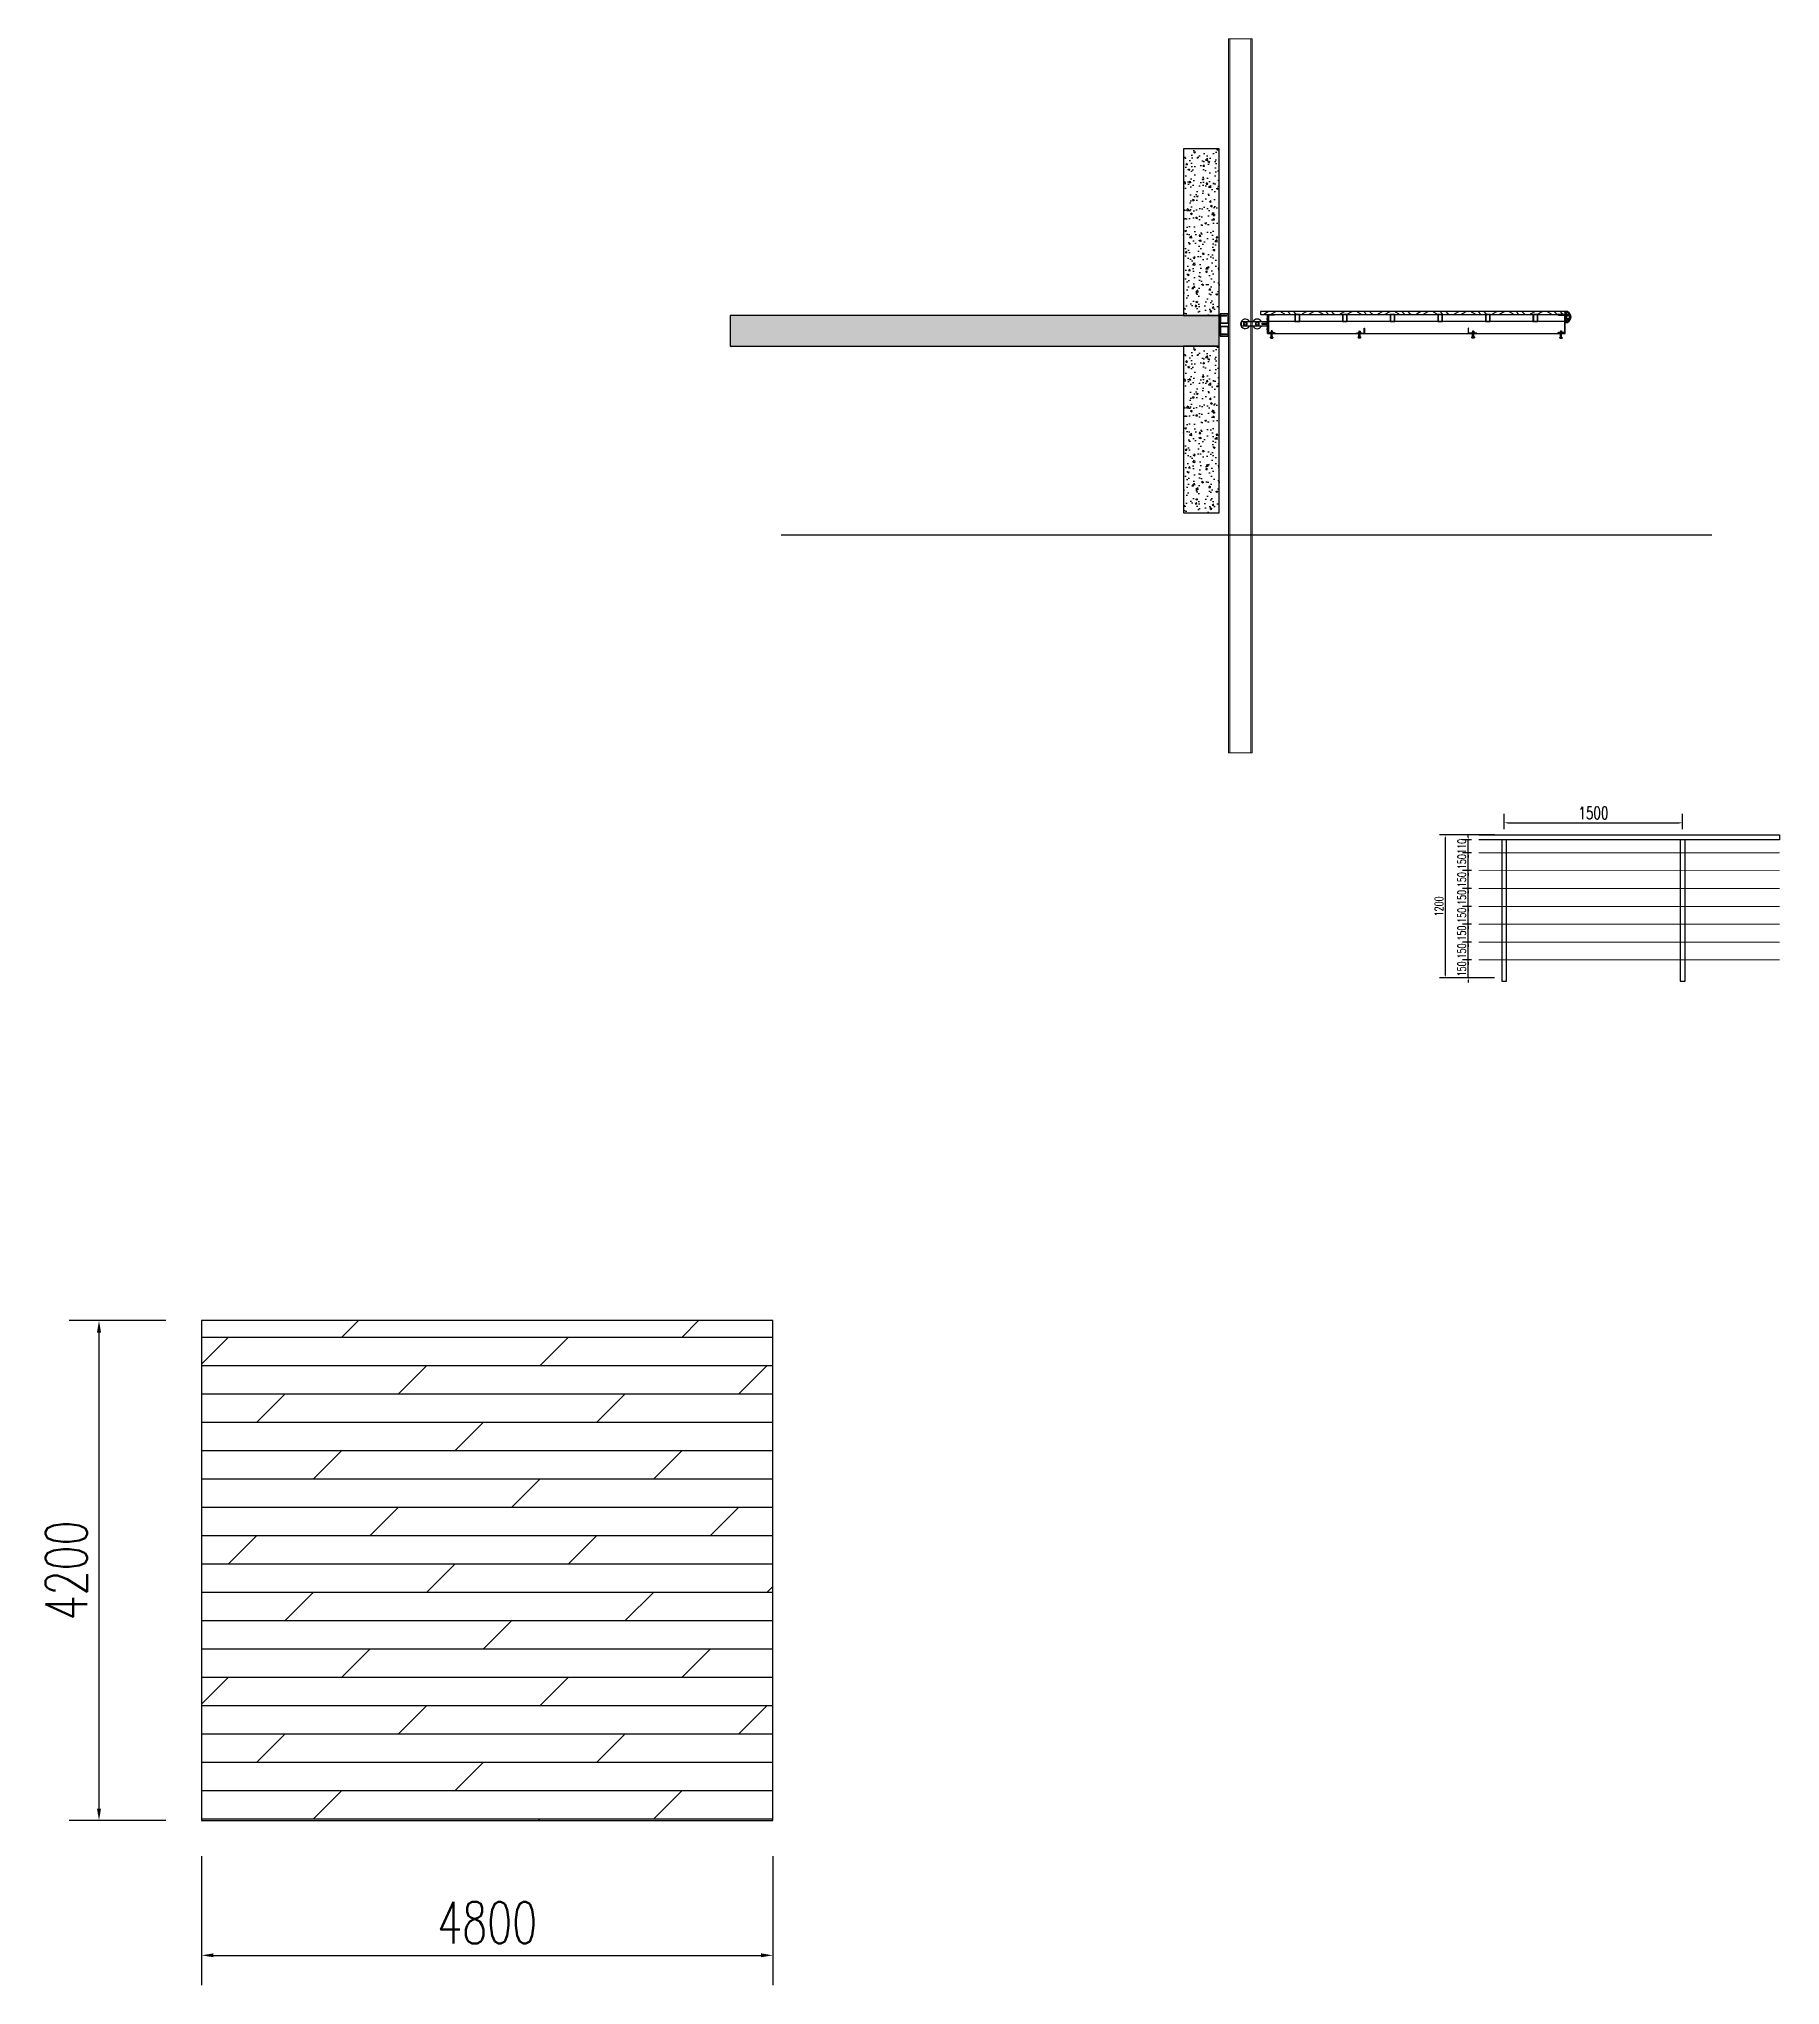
# Model space of a CAD drawing. Header units: millimetres. Extents: x -1871197 to -1180782, y 1281217 to 1543414.
# Drawn here: x -1290259 to -1275628, y 1447202 to 1463556 of the extents above; entities that cross this region are included whole.
import ezdxf

# ---------------------------------------------------------------- set-up
doc = ezdxf.new("R2010")
doc.units = ezdxf.units.MM
doc.header["$LTSCALE"] = 10
doc.layers.get('0').update_dxf_attribs({"linetype": 'CONTINUOUS'})
doc.layers.get('DEFPOINTS').update_dxf_attribs({"linetype": 'CONTINUOUS'})
for name, color, linetype in [('PUB_DIM', 3, 'CONTINUOUS'), ('W-_ANTICOLLISION防撞措施', 6, 'CONTINUOUS'), ('W-MOUNTING固定方式', 5, 'CONTINUOUS'), ('W-PLASTIC_RAILINGS塑木栏杆', 6, 'CONTINUOUS'), ('W-REVETMENT驳岸', 251, 'CONTINUOUS'), ('W-STEEL_FRAME钢架', 3, 'CONTINUOUS'), ('W-STEEL_KEEL钢龙骨', 5, 'CONTINUOUS'), ('W-WOOD_FLOOR木地板', 30, 'CONTINUOUS'), ('WALL', 9, 'CONTINUOUS'), ('螺栓', 146, 'CONTINUOUS'), ('钢', 172, 'CONTINUOUS')]:
    doc.layers.add(name, color=color, linetype=linetype)
doc.layers.add('文字标注', color=7, linetype='CONTINUOUS', lineweight=18)
doc.styles.add('STANDARD_T3', font='simplex.shx', dxfattribs={"width": 0.7, "bigfont": 'gbcbig.shx'})
doc.dimstyles.new('W&&100', dxfattribs={"dimtxt": 350, "dimasz": 100, "dimexe": 250, "dimexo": 300, "dimgap": 100, "dimtad": 1, "dimdec": 0, "dimzin": 0, "dimdsep": 46, "dimtxsty": 'STANDARD_T3', "dimcen": 0.09, "dimclrd": 1, "dimclre": 1, "dimclrt": 7, "dimazin": 2, "dimtfac": 1, "dimtdec": 0, "dimtix": 1, "dimtmove": 2, "dimatfit": 3, "dimfxl": 100, "dimtolj": 1, "dimtzin": 0, "dimarcsym": 0})
doc.dimstyles.new('W&&20', dxfattribs={"dimtxt": 70, "dimasz": 20, "dimexe": 50, "dimexo": 60, "dimgap": 20, "dimtad": 1, "dimdec": 0, "dimzin": 0, "dimdsep": 46, "dimtxsty": 'STANDARD_T3', "dimcen": 0.09, "dimclrd": 1, "dimclre": 1, "dimclrt": 7, "dimazin": 2, "dimtfac": 1, "dimtdec": 0, "dimtix": 1, "dimtmove": 2, "dimatfit": 3, "dimfxl": 100, "dimtolj": 1, "dimtzin": 0, "dimarcsym": 0})
doc.dimstyles.new('W&&30', dxfattribs={"dimtxt": 105, "dimasz": 30, "dimexe": 75, "dimexo": 90, "dimgap": 30, "dimtad": 1, "dimdec": 0, "dimzin": 0, "dimdsep": 46, "dimtxsty": 'STANDARD_T3', "dimcen": 0.09, "dimclrd": 1, "dimclre": 1, "dimclrt": 7, "dimazin": 2, "dimtfac": 1, "dimtdec": 0, "dimtix": 1, "dimtmove": 2, "dimatfit": 3, "dimfxl": 100, "dimtolj": 1, "dimtzin": 0, "dimarcsym": 0})
pattern_1 = [(50, (-2839399.39, -930477.64), (143.4520365, -12.550427), [15, -165]), (355, (-2839399.39, -930477.64), (-27.750267, 150.438427), [12, -132]), (100.4514, (-2839387.43, -930478.68), (115.7018763, 137.8879084), [12.748038, -140.2284224]), (46.1842, (-2839399.39, -930437.64), (213.44821, -33.103803), [22.5, -247.5]), (96.6356, (-2839381.6, -930440.4), (186.932541, 194.823574), [19.122058, -210.3426]), (351.1842, (-2839399.39, -930437.64), (186.932389, 194.82372), [18, -198]), (21, (-2839379.39, -930447.64), (119.3814104, -80.523778), [15, -165]), (326, (-2839379.39, -930447.64), (48.6630664, 145.030009), [12, -132]), (71.4514, (-2839369.44, -930454.35), (168.044526, 64.5060993), [12.748038, -140.2284224]), (37.5, (-2839399.39, -930477.636), (2.4319711, 66.5787708), [0, -130.4, 0, -134, 0, -132.5]), (7.5, (-2839399.39, -930477.636), (52.6139075, 78.8823424), [0, -76.4, 0, -127.4, 0, -50.5]), (327.5, (-2839443.99, -930477.636), (106.7644872, -4.5109743), [0, -50, 0, -156, 0, -207]), (317.5, (-2839463.99, -930477.64), (116.637234, 20.0209965), [0, -65, 0, -103.6, 0, -147])]

msp = doc.modelspace()

# ---------------------------------------------------------------- blocks, each defined once
blk = doc.blocks.new('ls1')
at = {"layer": '螺栓'}
for p, q in [((-3, 0), (-5, -1)), ((-10, -61), (-10, -55)), ((-10, -61), (-9, -62)), ((9, -62), (-9, -62)), ((10, -61), (9, -62)), ((10, -56), (10, -61))]:
    blk.add_line(p, q, dxfattribs=at)
for points in [[(-3, 0), (-3, -9)], [(3, 0), (-3, 0)], [(3, 0), (3, -9)], [(3, 0), (5, -1)], [(10, -14), (-10, -14)], [(-10, -14), (-10, -16)], [(10, -16), (-10, -16)], [(-10, -56), (10, -56), (10, -55), (-10, -55)], [(8, -14), (8, -9), (-8, -9), (-8, -14)], [(8, -56), (-8, -56)], [(-7, -62), (7, -62)], [(-5, -1), (-5, -9)], [(-5, -9), (-5, -14)], [(-5, -56), (-5, -16)], [(-5, -62), (-5, -56)], [(-3, -56), (-3, -16)], [(3, -56), (3, -16)], [(5, -1), (5, -9)], [(5, -14), (5, -9)], [(5, -56), (5, -16)], [(5, -56), (5, -62)], [(10, -16), (10, -14)]]:
    blk.add_lwpolyline(points, dxfattribs=at)
for points in [[(-7, -62), (-7, -62), (-6, -62), (-5, -62)], [(-5, -62), (-2, -61), (2, -61), (5, -62)], [(5, -62), (6, -62), (7, -62), (7, -62)]]:
    blk.add_open_spline(points, degree=3, dxfattribs=at)
blk = doc.blocks.new('ls2')
at = {"layer": '螺栓'}
for p, q in [((3, 0), (5, -1)), ((-10, -51), (-10, -56)), ((-10, -56), (-9, -57)), ((-9, -57), (9, -57)), ((10, -56), (9, -57)), ((10, -56), (10, -49))]:
    blk.add_line(p, q, dxfattribs=at)
for points in [[(-3, 0), (-5, -1)], [(-3, 0), (-3, -9)], [(-3, 0), (3, 0)], [(3, 0), (3, -9)], [(-10, -14), (10, -14)], [(-10, -16), (-10, -14)], [(-10, -16), (10, -16)], [(10, -51), (-10, -51), (-10, -49), (10, -49)], [(-8, -14), (-8, -9), (8, -9), (8, -14)], [(-8, -51), (8, -51)], [(7, -57), (-7, -57)], [(-5, -1), (-5, -9)], [(-5, -14), (-5, -9)], [(-5, -51), (-5, -16)], [(-5, -51), (-5, -57)], [(-3, -51), (-3, -16)], [(3, -51), (3, -16)], [(5, -1), (5, -9)], [(5, -9), (5, -14)], [(5, -51), (5, -16)], [(5, -57), (5, -51)], [(10, -14), (10, -16)]]:
    blk.add_lwpolyline(points, dxfattribs=at)
for points in [[(-5, -57), (-6, -56), (-7, -56), (-7, -56)], [(5, -57), (2, -56), (-2, -56), (-5, -57)], [(7, -56), (7, -56), (6, -56), (5, -57)]]:
    blk.add_open_spline(points, degree=3, dxfattribs=at)
blk = doc.blocks.new('*U59')
at = {"layer": 'W-STEEL_KEEL钢龙骨'}
for points in [[(-20, 30), (-20, -30), (20, -30), (20, 30)], [(-17, 27), (-17, -27), (17, -27), (17, 27)]]:
    blk.add_lwpolyline(points, close=True, dxfattribs=at)
blk = doc.blocks.new('*U60')
at = {"layer": 'W-STEEL_FRAME钢架', "color": 0, "linetype": 'ByBlock', "lineweight": -2, "transparency": 16777216}
for p in [(0, 0), (400, 0), (800, 0), (1200, 0), (1600, 0), (2000, 0)]:
    blk.add_blockref('*U59', p, dxfattribs=at)
blk = doc.blocks.new('huz')
at = {"layer": '钢'}
h = blk.add_hatch(color=256, dxfattribs=at)
h.dxf.hatch_style = 2
h.paths.add_polyline_path([(187, 10), (187, 0), (177, 0)])
h = blk.add_hatch(color=256, dxfattribs=at)
h.dxf.hatch_style = 2
h.paths.add_polyline_path([(187, -90), (187, -80), (177, -80)])
at = {"layer": 'PUB_DIM', "elevation": 0}
blk.add_lwpolyline([(142, -35), (182, -35), (182, -45), (142, -45)], close=True, dxfattribs=at)
at = {"layer": '钢', "lineweight": 0}
for points in [[(187, 10), (187, 0), (177, 0), (187, 10)], [(187, 10), (187, 0), (177, 0), (187, 10)], [(187, -90), (187, -80), (177, -80), (187, -90)], [(187, -90), (187, -80), (177, -80), (187, -90)]]:
    blk.add_lwpolyline(points, dxfattribs=at)
at = {"layer": '钢', "lineweight": 13}
for points in [[(187, 0), (177, 0), (187, 10), (187, 0)], [(187, -80), (177, -80), (187, -90), (187, -80)]]:
    blk.add_lwpolyline(points, dxfattribs=at)
at = {"layer": '钢'}
for points in [[(-33, -60), (-33, -20), (182, -20), (182, -60)], [(0, -57), (15, -49), (15, -31), (0, -23), (-15, -31), (-15, -49)], [(100, -57), (115, -49), (115, -31), (100, -23), (85, -31), (85, -49)]]:
    blk.add_lwpolyline(points, close=True, dxfattribs=at)
for centre in [(0, -40), (100, -40)]:
    blk.add_circle(centre, 11, dxfattribs=at)
for centre, start, end in [((0, -40), 30, 330), ((100, -40), 30, 150), ((100, -40), 210, 330)]:
    blk.add_arc(centre, 40, start, end, dxfattribs=at)
blk = doc.blocks.new('fzt')
at = {"layer": 'W-_ANTICOLLISION防撞措施'}
h = blk.add_hatch(dxfattribs=at)
h.set_pattern_fill('橡胶', color=256, scale=2)
h.set_pattern_definition([(45, (-674363.89, -1918351.2674), (-5.000000133, 5.000000133), []), (135, (-674352.758, -1918351.2674), (-5.000000133, -5.000000133), [1.6, -5.471068])])
h.paths.add_polyline_path([(20, -100, 1), (20, 0)])
h.paths.add_polyline_path([(30, -11, -0.201283), (55, -30), (30, -30)], flags=16)
h.paths.add_polyline_path([(30, -40), (59, -40, -0.127017), (59, -60), (30, -60)], flags=16)
h.paths.add_polyline_path([(30, -70), (55, -70, -0.201283), (30, -89)], flags=16)
for p, q in [((0, -5), (4, 0)), ((0, -3), (2, 0)), ((3, -5), (7, 0)), ((6, -5), (10, 0)), ((9, -5), (13, 0)), ((12, -5), (16, 0)), ((16, -5), (20, 0)), ((20, 0), (20, -100)), ((22, 0), (22, 0)), ((1, -2), (1, -1)), ((1, -4), (1, -4)), ((3, -1), (4, -2)), ((3, -3), (5, -4)), ((8, -2), (9, -3)), ((9, -4), (10, -5)), ((11, -1), (12, -2)), ((13, -3), (14, -4)), ((17, -3), (17, -4)), ((18, -5), (20, -3)), ((19, 0), (20, -1)), ((19, -4), (19, -4)), ((30, -11), (30, -30)), ((30, -30), (55, -30)), ((30, -40), (59, -40)), ((30, -40), (30, -60)), ((30, -60), (59, -60)), ((30, -70), (55, -70)), ((30, -70), (30, -89))]:
    blk.add_line(p, q, dxfattribs=at)
blk.add_lwpolyline([(20, -5), (0, -5), (0, 0), (20, 0)], close=True, dxfattribs=at)
for radius, start, end in [(50, 270, 90), (40, 30, 75.5225), (40, 284.4775, 330), (40, 345.5225, 14.4775)]:
    blk.add_arc((20, -50), radius, start, end, dxfattribs=at)
blk = doc.blocks.new('*D226')
at = {"layer": 'DEFPOINTS', "color": 0, "transparency": 16777216}
for p in [(-1278440, 1456867), (-1277967, 1456867, 0), (-1277967, 1455667, 0)]:
    blk.add_point(p, dxfattribs=at)
at = {"layer": 'W-PLASTIC_RAILINGS塑木栏杆', "color": 1, "lineweight": -2, "transparency": 16777216}
for p, q in [((-1278027, 1456867), (-1278490, 1456867)), ((-1278440, 1455687), (-1278440, 1456847)), ((-1278027, 1455667), (-1278490, 1455667))]:
    blk.add_line(p, q, dxfattribs=at)
at = {"layer": 'W-PLASTIC_RAILINGS塑木栏杆', "color": 1, "transparency": 16777216}
for points in [[(-1278443, 1456847), (-1278437, 1456847), (-1278440, 1456867)], [(-1278443, 1455687), (-1278437, 1455687), (-1278440, 1455667)]]:
    blk.add_solid(points, dxfattribs=at)
at = {"layer": 'W-PLASTIC_RAILINGS塑木栏杆', "color": 7, "transparency": 16777216, "insert": (-1278495, 1456267), "char_height": 70, "attachment_point": 5, "rotation": 90, "style": 'STANDARD_T3'}
blk.add_mtext('\\A1;1200', dxfattribs=at)
blk = doc.blocks.new('*D227')
at = {"layer": 'DEFPOINTS', "color": 0, "transparency": 16777216}
for p in [(-1276447, 1456969), (-1277947, 1456827, 0), (-1276447, 1456827, 0)]:
    blk.add_point(p, dxfattribs=at)
at = {"layer": 'W-REVETMENT驳岸', "color": 1, "lineweight": -2, "transparency": 16777216}
for p, q in [((-1277947, 1456917), (-1277947, 1457044)), ((-1276447, 1456917), (-1276447, 1457044)), ((-1277917, 1456969), (-1276477, 1456969))]:
    blk.add_line(p, q, dxfattribs=at)
at = {"layer": 'W-REVETMENT驳岸', "color": 1, "transparency": 16777216}
for points in [[(-1277917, 1456974), (-1277917, 1456964), (-1277947, 1456969)], [(-1276477, 1456974), (-1276477, 1456964), (-1276447, 1456969)]]:
    blk.add_solid(points, dxfattribs=at)
at = {"layer": 'W-REVETMENT驳岸', "color": 7, "transparency": 16777216, "insert": (-1277197, 1457052), "char_height": 105, "attachment_point": 5, "style": 'STANDARD_T3'}
blk.add_mtext('\\A1;1500', dxfattribs=at)
blk = doc.blocks.new('*U218')
at = {"layer": 'W-PLASTIC_RAILINGS塑木栏杆', "color": 5, "const_width": 8}
blk.add_lwpolyline([(-1264, 0), (1264, 0)], dxfattribs=at)
blk = doc.blocks.new('*U219')
at = {"color": 0, "linetype": 'ByBlock', "lineweight": -2, "transparency": 16777216}
for p in [(0, 900), (0, 750), (0, 600), (0, 450), (0, 300), (0, 150), (0, 0)]:
    blk.add_blockref('*U218', p, dxfattribs=at)
blk = doc.blocks.new('*D220')
at = {"layer": 'DEFPOINTS', "color": 0, "transparency": 16777216}
for p in [(-1278248, 1455817), (-1278161, 1455817), (-1278161, 1455667)]:
    blk.add_point(p, dxfattribs=at)
at = {"layer": 'W-PLASTIC_RAILINGS塑木栏杆', "color": 1, "lineweight": -2, "transparency": 16777216}
for p, q in [((-1278248, 1455837), (-1278248, 1455857)), ((-1278221, 1455817), (-1278298, 1455817)), ((-1278248, 1455667), (-1278248, 1455817)), ((-1278221, 1455667), (-1278298, 1455667)), ((-1278248, 1455647), (-1278248, 1455627))]:
    blk.add_line(p, q, dxfattribs=at)
at = {"layer": 'W-PLASTIC_RAILINGS塑木栏杆', "color": 1, "transparency": 16777216}
for points in [[(-1278251, 1455837), (-1278244, 1455837), (-1278248, 1455817)], [(-1278251, 1455647), (-1278244, 1455647), (-1278248, 1455667)]]:
    blk.add_solid(points, dxfattribs=at)
at = {"layer": 'W-PLASTIC_RAILINGS塑木栏杆', "color": 7, "transparency": 16777216, "insert": (-1278303, 1455742), "char_height": 70, "attachment_point": 5, "rotation": 90, "style": 'STANDARD_T3'}
blk.add_mtext('\\A1;150', dxfattribs=at)
blk = doc.blocks.new('*D228')
at = {"layer": 'DEFPOINTS', "color": 0, "transparency": 16777216}
for p in [(-1278248, 1455967), (-1278161, 1455967, 0), (-1278161, 1455817, 0)]:
    blk.add_point(p, dxfattribs=at)
at = {"layer": 'W-PLASTIC_RAILINGS塑木栏杆', "color": 1, "lineweight": -2, "transparency": 16777216}
for p, q in [((-1278221, 1455967), (-1278298, 1455967)), ((-1278248, 1455987), (-1278248, 1456007)), ((-1278248, 1455817), (-1278248, 1455967)), ((-1278221, 1455817), (-1278298, 1455817)), ((-1278248, 1455797), (-1278248, 1455777))]:
    blk.add_line(p, q, dxfattribs=at)
at = {"layer": 'W-PLASTIC_RAILINGS塑木栏杆', "color": 1, "transparency": 16777216}
for points in [[(-1278251, 1455987), (-1278244, 1455987), (-1278248, 1455967)], [(-1278251, 1455797), (-1278244, 1455797), (-1278248, 1455817)]]:
    blk.add_solid(points, dxfattribs=at)
at = {"layer": 'W-PLASTIC_RAILINGS塑木栏杆', "color": 7, "transparency": 16777216, "insert": (-1278303, 1455892), "char_height": 70, "attachment_point": 5, "rotation": 90, "style": 'STANDARD_T3'}
blk.add_mtext('\\A1;150', dxfattribs=at)
blk = doc.blocks.new('*D229')
at = {"layer": 'DEFPOINTS', "color": 0, "transparency": 16777216}
for p in [(-1278248, 1456117), (-1278161, 1456117, 0), (-1278161, 1455967, 0)]:
    blk.add_point(p, dxfattribs=at)
at = {"layer": 'W-PLASTIC_RAILINGS塑木栏杆', "color": 1, "lineweight": -2, "transparency": 16777216}
for p, q in [((-1278221, 1456117), (-1278298, 1456117)), ((-1278248, 1456137), (-1278248, 1456157)), ((-1278248, 1455967), (-1278248, 1456117)), ((-1278221, 1455967), (-1278298, 1455967)), ((-1278248, 1455947), (-1278248, 1455927))]:
    blk.add_line(p, q, dxfattribs=at)
at = {"layer": 'W-PLASTIC_RAILINGS塑木栏杆', "color": 1, "transparency": 16777216}
for points in [[(-1278251, 1456137), (-1278244, 1456137), (-1278248, 1456117)], [(-1278251, 1455947), (-1278244, 1455947), (-1278248, 1455967)]]:
    blk.add_solid(points, dxfattribs=at)
at = {"layer": 'W-PLASTIC_RAILINGS塑木栏杆', "color": 7, "transparency": 16777216, "insert": (-1278303, 1456042), "char_height": 70, "attachment_point": 5, "rotation": 90, "style": 'STANDARD_T3'}
blk.add_mtext('\\A1;150', dxfattribs=at)
blk = doc.blocks.new('*D221')
at = {"layer": 'DEFPOINTS', "color": 0, "transparency": 16777216}
for p in [(-1278248, 1456267), (-1278161, 1456267, 0), (-1278161, 1456117, 0)]:
    blk.add_point(p, dxfattribs=at)
at = {"layer": 'W-PLASTIC_RAILINGS塑木栏杆', "color": 1, "lineweight": -2, "transparency": 16777216}
for p, q in [((-1278221, 1456267), (-1278298, 1456267)), ((-1278248, 1456287), (-1278248, 1456307)), ((-1278248, 1456117), (-1278248, 1456267)), ((-1278221, 1456117), (-1278298, 1456117)), ((-1278248, 1456097), (-1278248, 1456077))]:
    blk.add_line(p, q, dxfattribs=at)
at = {"layer": 'W-PLASTIC_RAILINGS塑木栏杆', "color": 1, "transparency": 16777216}
for points in [[(-1278251, 1456287), (-1278244, 1456287), (-1278248, 1456267)], [(-1278251, 1456097), (-1278244, 1456097), (-1278248, 1456117)]]:
    blk.add_solid(points, dxfattribs=at)
at = {"layer": 'W-PLASTIC_RAILINGS塑木栏杆', "color": 7, "transparency": 16777216, "insert": (-1278303, 1456192), "char_height": 70, "attachment_point": 5, "rotation": 90, "style": 'STANDARD_T3'}
blk.add_mtext('\\A1;150', dxfattribs=at)
blk = doc.blocks.new('*D222')
at = {"layer": 'DEFPOINTS', "color": 0, "transparency": 16777216}
for p in [(-1278248, 1456417), (-1278161, 1456417, 0), (-1278161, 1456267, 0)]:
    blk.add_point(p, dxfattribs=at)
at = {"layer": 'W-PLASTIC_RAILINGS塑木栏杆', "color": 1, "lineweight": -2, "transparency": 16777216}
for p, q in [((-1278221, 1456417), (-1278298, 1456417)), ((-1278248, 1456437), (-1278248, 1456457)), ((-1278248, 1456267), (-1278248, 1456417)), ((-1278221, 1456267), (-1278298, 1456267)), ((-1278248, 1456247), (-1278248, 1456227))]:
    blk.add_line(p, q, dxfattribs=at)
at = {"layer": 'W-PLASTIC_RAILINGS塑木栏杆', "color": 1, "transparency": 16777216}
for points in [[(-1278251, 1456437), (-1278244, 1456437), (-1278248, 1456417)], [(-1278251, 1456247), (-1278244, 1456247), (-1278248, 1456267)]]:
    blk.add_solid(points, dxfattribs=at)
at = {"layer": 'W-PLASTIC_RAILINGS塑木栏杆', "color": 7, "transparency": 16777216, "insert": (-1278303, 1456342), "char_height": 70, "attachment_point": 5, "rotation": 90, "style": 'STANDARD_T3'}
blk.add_mtext('\\A1;150', dxfattribs=at)
blk = doc.blocks.new('*D223')
at = {"layer": 'DEFPOINTS', "color": 0, "transparency": 16777216}
for p in [(-1278248, 1456567), (-1278161, 1456567, 0), (-1278161, 1456417, 0)]:
    blk.add_point(p, dxfattribs=at)
at = {"layer": 'W-PLASTIC_RAILINGS塑木栏杆', "color": 1, "lineweight": -2, "transparency": 16777216}
for p, q in [((-1278221, 1456567), (-1278298, 1456567)), ((-1278248, 1456587), (-1278248, 1456607)), ((-1278248, 1456417), (-1278248, 1456567)), ((-1278221, 1456417), (-1278298, 1456417)), ((-1278248, 1456397), (-1278248, 1456377))]:
    blk.add_line(p, q, dxfattribs=at)
at = {"layer": 'W-PLASTIC_RAILINGS塑木栏杆', "color": 1, "transparency": 16777216}
for points in [[(-1278251, 1456587), (-1278244, 1456587), (-1278248, 1456567)], [(-1278251, 1456397), (-1278244, 1456397), (-1278248, 1456417)]]:
    blk.add_solid(points, dxfattribs=at)
at = {"layer": 'W-PLASTIC_RAILINGS塑木栏杆', "color": 7, "transparency": 16777216, "insert": (-1278303, 1456492), "char_height": 70, "attachment_point": 5, "rotation": 90, "style": 'STANDARD_T3'}
blk.add_mtext('\\A1;150', dxfattribs=at)
blk = doc.blocks.new('*D224')
at = {"layer": 'DEFPOINTS', "color": 0, "transparency": 16777216}
for p in [(-1278248, 1456717), (-1278161, 1456717, 0), (-1278161, 1456567, 0)]:
    blk.add_point(p, dxfattribs=at)
at = {"layer": 'W-PLASTIC_RAILINGS塑木栏杆', "color": 1, "lineweight": -2, "transparency": 16777216}
for p, q in [((-1278221, 1456717), (-1278298, 1456717)), ((-1278248, 1456737), (-1278248, 1456757)), ((-1278248, 1456567), (-1278248, 1456717)), ((-1278221, 1456567), (-1278298, 1456567)), ((-1278248, 1456547), (-1278248, 1456527))]:
    blk.add_line(p, q, dxfattribs=at)
at = {"layer": 'W-PLASTIC_RAILINGS塑木栏杆', "color": 1, "transparency": 16777216}
for points in [[(-1278251, 1456737), (-1278244, 1456737), (-1278248, 1456717)], [(-1278251, 1456547), (-1278244, 1456547), (-1278248, 1456567)]]:
    blk.add_solid(points, dxfattribs=at)
at = {"layer": 'W-PLASTIC_RAILINGS塑木栏杆', "color": 7, "transparency": 16777216, "insert": (-1278303, 1456642), "char_height": 70, "attachment_point": 5, "rotation": 90, "style": 'STANDARD_T3'}
blk.add_mtext('\\A1;150', dxfattribs=at)
blk = doc.blocks.new('*D225')
at = {"layer": 'DEFPOINTS', "color": 0, "transparency": 16777216}
for p in [(-1278248, 1456827), (-1278161, 1456827, 0), (-1278161, 1456717, 0)]:
    blk.add_point(p, dxfattribs=at)
at = {"layer": 'W-PLASTIC_RAILINGS塑木栏杆', "color": 1, "lineweight": -2, "transparency": 16777216}
for p, q in [((-1278248, 1456847), (-1278248, 1456867)), ((-1278221, 1456827), (-1278298, 1456827)), ((-1278221, 1456717), (-1278298, 1456717)), ((-1278248, 1456717), (-1278248, 1456827)), ((-1278248, 1456697), (-1278248, 1456677))]:
    blk.add_line(p, q, dxfattribs=at)
at = {"layer": 'W-PLASTIC_RAILINGS塑木栏杆', "color": 1, "transparency": 16777216}
for points in [[(-1278251, 1456847), (-1278244, 1456847), (-1278248, 1456827)], [(-1278251, 1456697), (-1278244, 1456697), (-1278248, 1456717)]]:
    blk.add_solid(points, dxfattribs=at)
at = {"layer": 'W-PLASTIC_RAILINGS塑木栏杆', "color": 7, "transparency": 16777216, "insert": (-1278303, 1456772), "char_height": 70, "attachment_point": 5, "rotation": 90, "style": 'STANDARD_T3'}
blk.add_mtext('\\A1;110', dxfattribs=at)
blk = doc.blocks.new('*D389')
at = {"layer": 'DEFPOINTS', "color": 0, "transparency": 16777216}
for p in [(-1288892, 1448586), (-1284092, 1448586), (-1284092, 1447452)]:
    blk.add_point(p, dxfattribs=at)
at = {"layer": '文字标注', "color": 1, "lineweight": -2, "transparency": 16777216}
for p, q in [((-1288892, 1448286), (-1288892, 1447202)), ((-1284092, 1448286), (-1284092, 1447202)), ((-1288792, 1447452), (-1284192, 1447452))]:
    blk.add_line(p, q, dxfattribs=at)
at = {"layer": '文字标注', "color": 1, "transparency": 16777216}
for points in [[(-1288792, 1447469), (-1288792, 1447436), (-1288892, 1447452)], [(-1284192, 1447469), (-1284192, 1447436), (-1284092, 1447452)]]:
    blk.add_solid(points, dxfattribs=at)
at = {"layer": '文字标注', "color": 7, "transparency": 16777216, "insert": (-1286492, 1447727), "char_height": 350, "attachment_point": 5, "style": 'STANDARD_T3'}
blk.add_mtext('\\A1;4800', dxfattribs=at)
blk = doc.blocks.new('*D390')
at = {"layer": 'DEFPOINTS', "color": 0, "transparency": 16777216}
for p in [(-1289754, 1452786), (-1288892, 1452786), (-1288892, 1448586)]:
    blk.add_point(p, dxfattribs=at)
at = {"layer": '文字标注', "color": 1, "lineweight": -2, "transparency": 16777216}
for p, q in [((-1289192, 1452786), (-1290004, 1452786)), ((-1289754, 1448686), (-1289754, 1452686)), ((-1289192, 1448586), (-1290004, 1448586))]:
    blk.add_line(p, q, dxfattribs=at)
at = {"layer": '文字标注', "color": 1, "transparency": 16777216}
for points in [[(-1289771, 1452686), (-1289737, 1452686), (-1289754, 1452786)], [(-1289771, 1448686), (-1289737, 1448686), (-1289754, 1448586)]]:
    blk.add_solid(points, dxfattribs=at)
at = {"layer": '文字标注', "color": 7, "transparency": 16777216, "insert": (-1290029, 1450686), "char_height": 350, "attachment_point": 5, "rotation": 90, "style": 'STANDARD_T3'}
blk.add_mtext('\\A1;4200', dxfattribs=at)

# ---------------------------------------------------------------- dimensions: what is measured, and where the dimension line sits
at = {"layer": 'W-PLASTIC_RAILINGS塑木栏杆'}
for base, p1, p2, picture, middle in [((-1278440, 1456866.9, 0), (-1277966.9, 1455666.9, 0), (-1277966.9, 1456866.9, 0), '*D226', (-1278495, 1456266.9, 0)), ((-1278247.7, 1456826.9), (-1278160.6, 1456716.9, 0), (-1278160.6, 1456826.9, 0), '*D225', (-1278302.7, 1456771.9)), ((-1278247.7, 1456716.9), (-1278160.6, 1456566.9, 0), (-1278160.6, 1456716.9, 0), '*D224', (-1278302.7, 1456641.9)), ((-1278247.7, 1456566.9), (-1278160.6, 1456416.9, 0), (-1278160.6, 1456566.9, 0), '*D223', (-1278302.7, 1456491.9)), ((-1278247.7, 1456416.9), (-1278160.6, 1456266.9, 0), (-1278160.6, 1456416.9, 0), '*D222', (-1278302.7, 1456341.9)), ((-1278247.7, 1456266.9), (-1278160.6, 1456116.9, 0), (-1278160.6, 1456266.9, 0), '*D221', (-1278302.7, 1456191.9)), ((-1278247.7, 1456116.9), (-1278160.6, 1455966.9, 0), (-1278160.6, 1456116.9, 0), '*D229', (-1278302.7, 1456041.9)), ((-1278247.7, 1455966.9), (-1278160.6, 1455816.9, 0), (-1278160.6, 1455966.9, 0), '*D228', (-1278302.7, 1455891.9)), ((-1278247.7, 1455816.9, 0), (-1278160.6, 1455666.9, 0), (-1278160.6, 1455816.9, 0), '*D220', (-1278302.7, 1455741.9, 0))]:
    dim = msp.add_linear_dim(base=base, p1=p1, p2=p2, angle=90, dimstyle='W&&20', dxfattribs=at)
    dim.commit()
    dim.dimension.update_dxf_attribs({"geometry": picture, "text_midpoint": middle})
at = {"layer": 'W-REVETMENT驳岸', "color": 7, "true_color": 0xffffff}
dim = msp.add_linear_dim(base=(-1276446.9, 1456969.3, 0), p1=(-1277946.9, 1456826.9, 0), p2=(-1276446.9, 1456826.9, 0), dimstyle='W&&30', dxfattribs=at)
dim.commit()
dim.dimension.update_dxf_attribs({"geometry": '*D227', "text_midpoint": (-1277196.9, 1457051.8, 0)})
at = {"layer": '文字标注'}
dim = msp.add_linear_dim(base=(-1289754.1, 1452786.2), p1=(-1288892, 1448586.2), p2=(-1288892, 1452786.2), angle=90, dimstyle='W&&100', dxfattribs=at)
dim.commit()
dim.dimension.update_dxf_attribs({"geometry": '*D390', "text_midpoint": (-1290029.1, 1450686.2)})
dim = msp.add_linear_dim(base=(-1284092, 1447452.2), p1=(-1288892, 1448586.2), p2=(-1284092, 1448586.2), dimstyle='W&&100', dxfattribs=at)
dim.commit()
dim.dimension.update_dxf_attribs({"geometry": '*D389', "text_midpoint": (-1286492, 1447727.2)})

# ---------------------------------------------------------------- hatches: boundary and pattern name
at = {"layer": 'W-WOOD_FLOOR木地板'}
h = msp.add_hatch(dxfattribs=at)
h.set_pattern_fill('木纹01', color=256, scale=80)
h.set_pattern_definition([(0, (-2873910.8, -941486.5), (320, 320), [16, -304]), (0, (-2874134.8, -941454.5), (320, 320), [32, -288]), (0, (-2873926.8, -941438.5), (320, 320), [16, -304]), (0, (-2874118.8, -941406.5), (320, 320), [16, -304]), (0, (-2873926.8, -941390.5), (320, 320), [16, -304]), (0, (-2874102.8, -941374.5), (320, 320), [16, -304]), (0, (-2873926.8, -941358.5), (320, 320), [16, -304]), (0, (-2874102.8, -941326.5), (320, 320), [16, -176, 16, -112]), (0, (-2874102.8, -941294.5), (320, 320), [32, -160, 16, -112]), (0, (-2874118.8, -941246.5), (320, 320), [16, -48, 16, -128, 16, -96]), (0, (-2874134.8, -941214.5), (320, 320), [16, -64, 32, -208]), (0, (-2873926.8, -941198.5), (320, 320), [16, -304]), (0, (-2874134.8, -941182.5), (320, 320), [16, -80, 16, -208]), (45, (-2874166.8, -941486.5), (0, 320), [45.25472, -407.29362]), (45, (-2873894.8, -941486.5), (0, 320), [90.509664, -362.038676]), (45, (-2873894.8, -941326.5), (0, 320), [22.6272, -429.92114]), (45, (-2874166.8, -941294.5), (0, 320), [67.88224, -384.6661]), (45, (-2873894.8, -941294.5), (0, 320), [113.137088, -339.411252]), (45, (-2873894.8, -941246.5), (0, 320), [67.88224, -384.6661]), (315, (-2873958.8, -941214.5), (320, -7e-14), [22.6272, -429.92114]), (315, (-2874070.8, -941470.5), (320, -7e-14), [45.25472, -407.29362]), (315, (-2874054.8, -941342.5), (320, -7e-14), [45.25472, -407.29362]), (315, (-2873958.8, -941406.5), (320, -7e-14), [45.25472, -407.29362]), (315, (-2873974.8, -941278.5), (320, -7e-14), [45.25472, -407.29362]), (315, (-2873958.8, -941246.5), (320, -7e-14), [67.88224, -384.6661]), (315, (-2874038.8, -941438.5), (320, -7e-14), [67.88224, -384.6661]), (315, (-2873990.8, -941422.5), (320, -7e-14), [67.88224, -384.6661]), (315, (-2874038.8, -941310.5), (320, -7e-14), [67.88224, -384.6661]), (315, (-2874006.8, -941294.5), (320, -7e-14), [67.88224, -384.6661]), (26.565051, (-2874150.8, -941422.5), (320, 1e-07), [35.777085, -679.764666]), (26.565051, (-2873910.8, -941438.5), (320, 1e-07), [143.108352, -572.4334]), (26.565051, (-2873910.8, -941390.5), (320, 1e-07), [143.108352, -572.4334]), (26.565051, (-2873910.8, -941358.5), (320, 1e-07), [143.10848, -214.4, 71.5552, -286.478073]), (26.565051, (-2873878.8, -941310.5), (320, 1e-07), [35.777085, -679.764666]), (26.565051, (-2874166.8, -941198.5), (320, 1e-07), [35.777085, -679.764666]), (26.565051, (-2873910.8, -941198.5), (320, 1e-07), [71.554176, -643.987577]), (333.434949, (-2873990.8, -941486.5), (320, -1e-07), [71.554176, -643.987577]), (333.434949, (-2874102.8, -941406.5), (320, -1e-07), [71.554176, -643.987577]), (333.434949, (-2874102.8, -941454.5), (320, -1e-07), [35.777085, -679.763577]), (333.434949, (-2874086.8, -941374.5), (320, -1e-07), [107.331264, -608.21049]), (333.434949, (-2874022.8, -941374.5), (320, -1e-07), [71.554176, -643.987577]), (333.434949, (-2873990.8, -941358.5), (320, -1e-07), [71.554176, -643.987577]), (333.434949, (-2874086.8, -941326.5), (320, -1e-07), [35.777085, -679.763577]), (333.434949, (-2874070.8, -941294.5), (320, -1e-07), [35.777085, -679.763577]), (333.434949, (-2873942.8, -941230.5), (320, -1e-07), [35.777085, -679.763577]), (333.434949, (-2873958.8, -941342.5), (320, -1e-07), [35.777085, -679.763577]), (333.434949, (-2874102.8, -941246.5), (320, -1e-07), [107.331264, -608.21049]), (333.434949, (-2874118.8, -941214.5), (320, -1e-07), [71.554176, -643.987577]), (333.434949, (-2873942.8, -941310.5), (320, -1e-07), [35.776, -321.984, 35.776, -322.005753]), (333.434949, (-2874038.8, -941246.5), (320, -1e-07), [71.554176, -643.987577]), (333.434949, (-2874022.8, -941214.5), (320, -1e-07), [71.554176, -643.987577]), (333.434949, (-2874118.8, -941182.5), (320, -1e-07), [71.554176, -643.987577]), (333.434949, (-2874022.8, -941182.5), (320, -1e-07), [71.554176, -643.987577])])
h.paths.add_polyline_path([(-1279994.7, 1461264.5), (-1279994.7, 1461241.5), (-1277434.7, 1461241.5), (-1277434.7, 1461264.5)])
h = msp.add_hatch(dxfattribs=at)
h.set_pattern_fill('DOLMIT', color=256, scale=300)
h.set_pattern_definition([(0, (-2900993.28, -1010255.28), (0, 238.122618), []), (45, (-2900993.3, -1010255.3), (-476.24491, 476.24491), [336.75638, -673.512])])
h.paths.add_polyline_path([(-1288892, 1448586.2), (-1284092, 1448586.2), (-1284092, 1452786.2), (-1288892, 1452786.2)])
at = {"layer": 'WALL'}
h = msp.add_hatch(dxfattribs=at)
h.set_pattern_fill('混凝土', color=256, scale=20)
h.set_pattern_definition(pattern_1)
h.paths.add_polyline_path([(-1280640.6, 1461233), (-1280340.6, 1461233), (-1280340.6, 1462633), (-1280640.6, 1462633)])
h = msp.add_hatch(dxfattribs=at)
h.set_pattern_fill('混凝土', color=256, scale=20)
h.set_pattern_definition(pattern_1)
h.paths.add_polyline_path([(-1280340.6, 1461233), (-1284451.1, 1461233), (-1284451.1, 1460974.2), (-1280340.6, 1460974.2)])
h = msp.add_hatch(dxfattribs=at)
h.set_pattern_fill('混凝土', color=256, scale=20)
h.set_pattern_definition([(50, (-2839399.39, -932136.46), (143.4520365, -12.550427), [15, -165]), (355, (-2839399.39, -932136.46), (-27.750267, 150.438427), [12, -132]), (100.4514, (-2839387.43, -932137.51), (115.7018763, 137.8879084), [12.748038, -140.2284224]), (46.1842, (-2839399.39, -932096.46), (213.44821, -33.103803), [22.5, -247.5]), (96.6356, (-2839381.6, -932099.22), (186.932541, 194.823574), [19.122058, -210.3426]), (351.1842, (-2839399.39, -932096.46), (186.932389, 194.82372), [18, -198]), (21, (-2839379.39, -932106.46), (119.3814104, -80.523778), [15, -165]), (326, (-2839379.39, -932106.46), (48.6630664, 145.030009), [12, -132]), (71.4514, (-2839369.44, -932113.17), (168.044526, 64.5060993), [12.748038, -140.2284224]), (37.5, (-2839399.39, -932136.46), (2.4319711, 66.5787708), [0, -130.4, 0, -134, 0, -132.5]), (7.5, (-2839399.39, -932136.46), (52.6139075, 78.8823424), [0, -76.4, 0, -127.4, 0, -50.5]), (327.5, (-2839443.99, -932136.46), (106.7644872, -4.5109743), [0, -50, 0, -156, 0, -207]), (317.5, (-2839463.99, -932136.46), (116.637234, 20.0209965), [0, -65, 0, -103.6, 0, -147])])
h.paths.add_polyline_path([(-1280640.6, 1459574.2), (-1280340.6, 1459574.2), (-1280340.6, 1460974.2), (-1280640.6, 1460974.2)])

# ---------------------------------------------------------------- linework, layer by layer
at = {"lineweight": 13}
for points in [[(-1280264.1, 1463556.4), (-1280064.3, 1463556.4), (-1280064.3, 1457556.4), (-1280264.1, 1457556.4), (-1280264.1, 1463556.4)], [(-1280252.2, 1463556.4), (-1280076.2, 1463556.4), (-1280076.2, 1457556.4), (-1280252.2, 1457556.4), (-1280252.2, 1463556.4)]]:
    msp.add_lwpolyline(points, dxfattribs=at)
at = {"layer": 'W-MOUNTING固定方式'}
for points in [[(-1279122.1, 1461126.5), (-1279119.1, 1461126.5), (-1279119.1, 1461081.5), (-1279194.1, 1461081.5), (-1279194.1, 1461084.5), (-1279191.1, 1461084.5), (-1279122.1, 1461084.5), (-1279122.1, 1461123.5)], [(-1278247.4, 1461126.5), (-1278250.4, 1461126.5), (-1278250.4, 1461081.5), (-1278175.4, 1461081.5), (-1278175.4, 1461084.5), (-1278178.4, 1461084.5), (-1278247.4, 1461084.5), (-1278247.4, 1461123.5)]]:
    msp.add_lwpolyline(points, close=True, dxfattribs=at)
at = {"layer": 'W-PLASTIC_RAILINGS塑木栏杆', "elevation": 0}
msp.add_lwpolyline([(-1278160.6, 1456866.9), (-1275632.4, 1456866.9), (-1275632.4, 1456826.9), (-1278160.6, 1456826.9)], dxfattribs=at)
for points in [[(-1277966.9, 1455638.9), (-1277926.9, 1455638.9), (-1277926.9, 1456826.9), (-1277966.9, 1456826.9)], [(-1276466.9, 1455638.9), (-1276426.9, 1455638.9), (-1276426.9, 1456826.9), (-1276466.9, 1456826.9)]]:
    msp.add_lwpolyline(points, close=True, dxfattribs=at)
at = {"layer": 'W-STEEL_FRAME钢架'}
for points in [[(-1280284.1, 1461079.5, -0.3203148), (-1280277.6, 1461073), (-1280340.6, 1461073), (-1280340.6, 1461233), (-1280277.6, 1461233, -0.3203148), (-1280284.1, 1461226.5), (-1280332.2, 1461226.5, 0.3850242), (-1280334.1, 1461224.3), (-1280334.1, 1461081.7, 0.3850242), (-1280332.2, 1461079.5), (-1280284.1, 1461079.5)], [(-1279878.2, 1461088, -0.3203148), (-1279871.7, 1461081.5), (-1279934.7, 1461081.5), (-1279934.7, 1461241.5), (-1279871.7, 1461241.5, -0.3203148), (-1279878.2, 1461235), (-1279926.3, 1461235, 0.3850242), (-1279928.2, 1461232.8), (-1279928.2, 1461090.2, 0.3850242), (-1279926.3, 1461088), (-1279878.2, 1461088)], [(-1277491.2, 1461088, 0.3203148), (-1277497.7, 1461081.5), (-1277434.7, 1461081.5), (-1277434.7, 1461241.5), (-1277497.7, 1461241.5, 0.3203148), (-1277491.2, 1461235), (-1277443.1, 1461235, -0.3850242), (-1277441.2, 1461232.8), (-1277441.2, 1461090.2, -0.3850242), (-1277443.1, 1461088), (-1277491.2, 1461088)]]:
    msp.add_lwpolyline(points, format="xyb", dxfattribs=at)
for points in [[(-1280334.1, 1461166.5), (-1280264.1, 1461166.5), (-1280264.1, 1461246.5), (-1280334.1, 1461246.5)], [(-1280334.1, 1461059.5), (-1280264.1, 1461059.5), (-1280264.1, 1461139.5), (-1280334.1, 1461139.5)], [(-1280331.1, 1461169.5), (-1280267.1, 1461169.5), (-1280267.1, 1461243.5), (-1280331.1, 1461243.5)], [(-1280331.1, 1461062.5), (-1280267.1, 1461062.5), (-1280267.1, 1461136.5), (-1280331.1, 1461136.5)], [(-1279934.7, 1461081.5), (-1277434.7, 1461081.5), (-1277434.7, 1461181.5), (-1279934.7, 1461181.5)], [(-1288892, 1448586.2), (-1284092, 1448586.2), (-1284092, 1452786.2), (-1288892, 1452786.2)]]:
    msp.add_lwpolyline(points, close=True, dxfattribs=at)
at = {"layer": 'W-WOOD_FLOOR木地板'}
msp.add_lwpolyline([(-1279994.7, 1461241.5), (-1277434.7, 1461241.5), (-1277434.7, 1461264.5), (-1279994.7, 1461264.5)], close=True, dxfattribs=at)
at = {"layer": 'WALL'}
msp.add_line((-1284022.1, 1459387.7), (-1276201.5, 1459387.7), dxfattribs=at)
for points in [[(-1280640.6, 1461233), (-1280340.6, 1461233), (-1280340.6, 1462633), (-1280640.6, 1462633)], [(-1280340.6, 1461233), (-1284451.1, 1461233), (-1284451.1, 1460974.2), (-1280340.6, 1460974.2)], [(-1280640.6, 1459574.2), (-1280340.6, 1459574.2), (-1280340.6, 1460974.2), (-1280640.6, 1460974.2)]]:
    msp.add_lwpolyline(points, close=True, dxfattribs=at)

# ---------------------------------------------------------------- block references
for name, p in [('fzt', (-1277454.7, 1461269.5)), ('*U219', (-1276896.5, 1455816.9, 0))]:
    msp.add_blockref(name, p)
at = {"layer": 'W-STEEL_FRAME钢架'}
for name, p in [('ls1', (-1279900, 1461104.3)), ('*U60', (-1279684.7, 1461211.5)), ('ls2', (-1279162.4, 1461100.8))]:
    msp.add_blockref(name, p, dxfattribs=at)
at = {"layer": 'W-STEEL_FRAME钢架', "xscale": -1}
for name, p in [('ls2', (-1278207.1, 1461100.8)), ('ls1', (-1277469.4, 1461104.3))]:
    msp.add_blockref(name, p, dxfattribs=at)
at = {"layer": 'W-WOOD_FLOOR木地板'}
msp.add_blockref('huz', (-1280121.7, 1461201.5), dxfattribs=at)

msp.set_redraw_order([(e.dxf.handle, doc.entitydb.next_handle()) for e in msp.query("TEXT MTEXT ATTDEF DIMENSION ARC_DIMENSION")])  # texts and dimensions are drawn at this point

doc.saveas('drawing.dxf')
